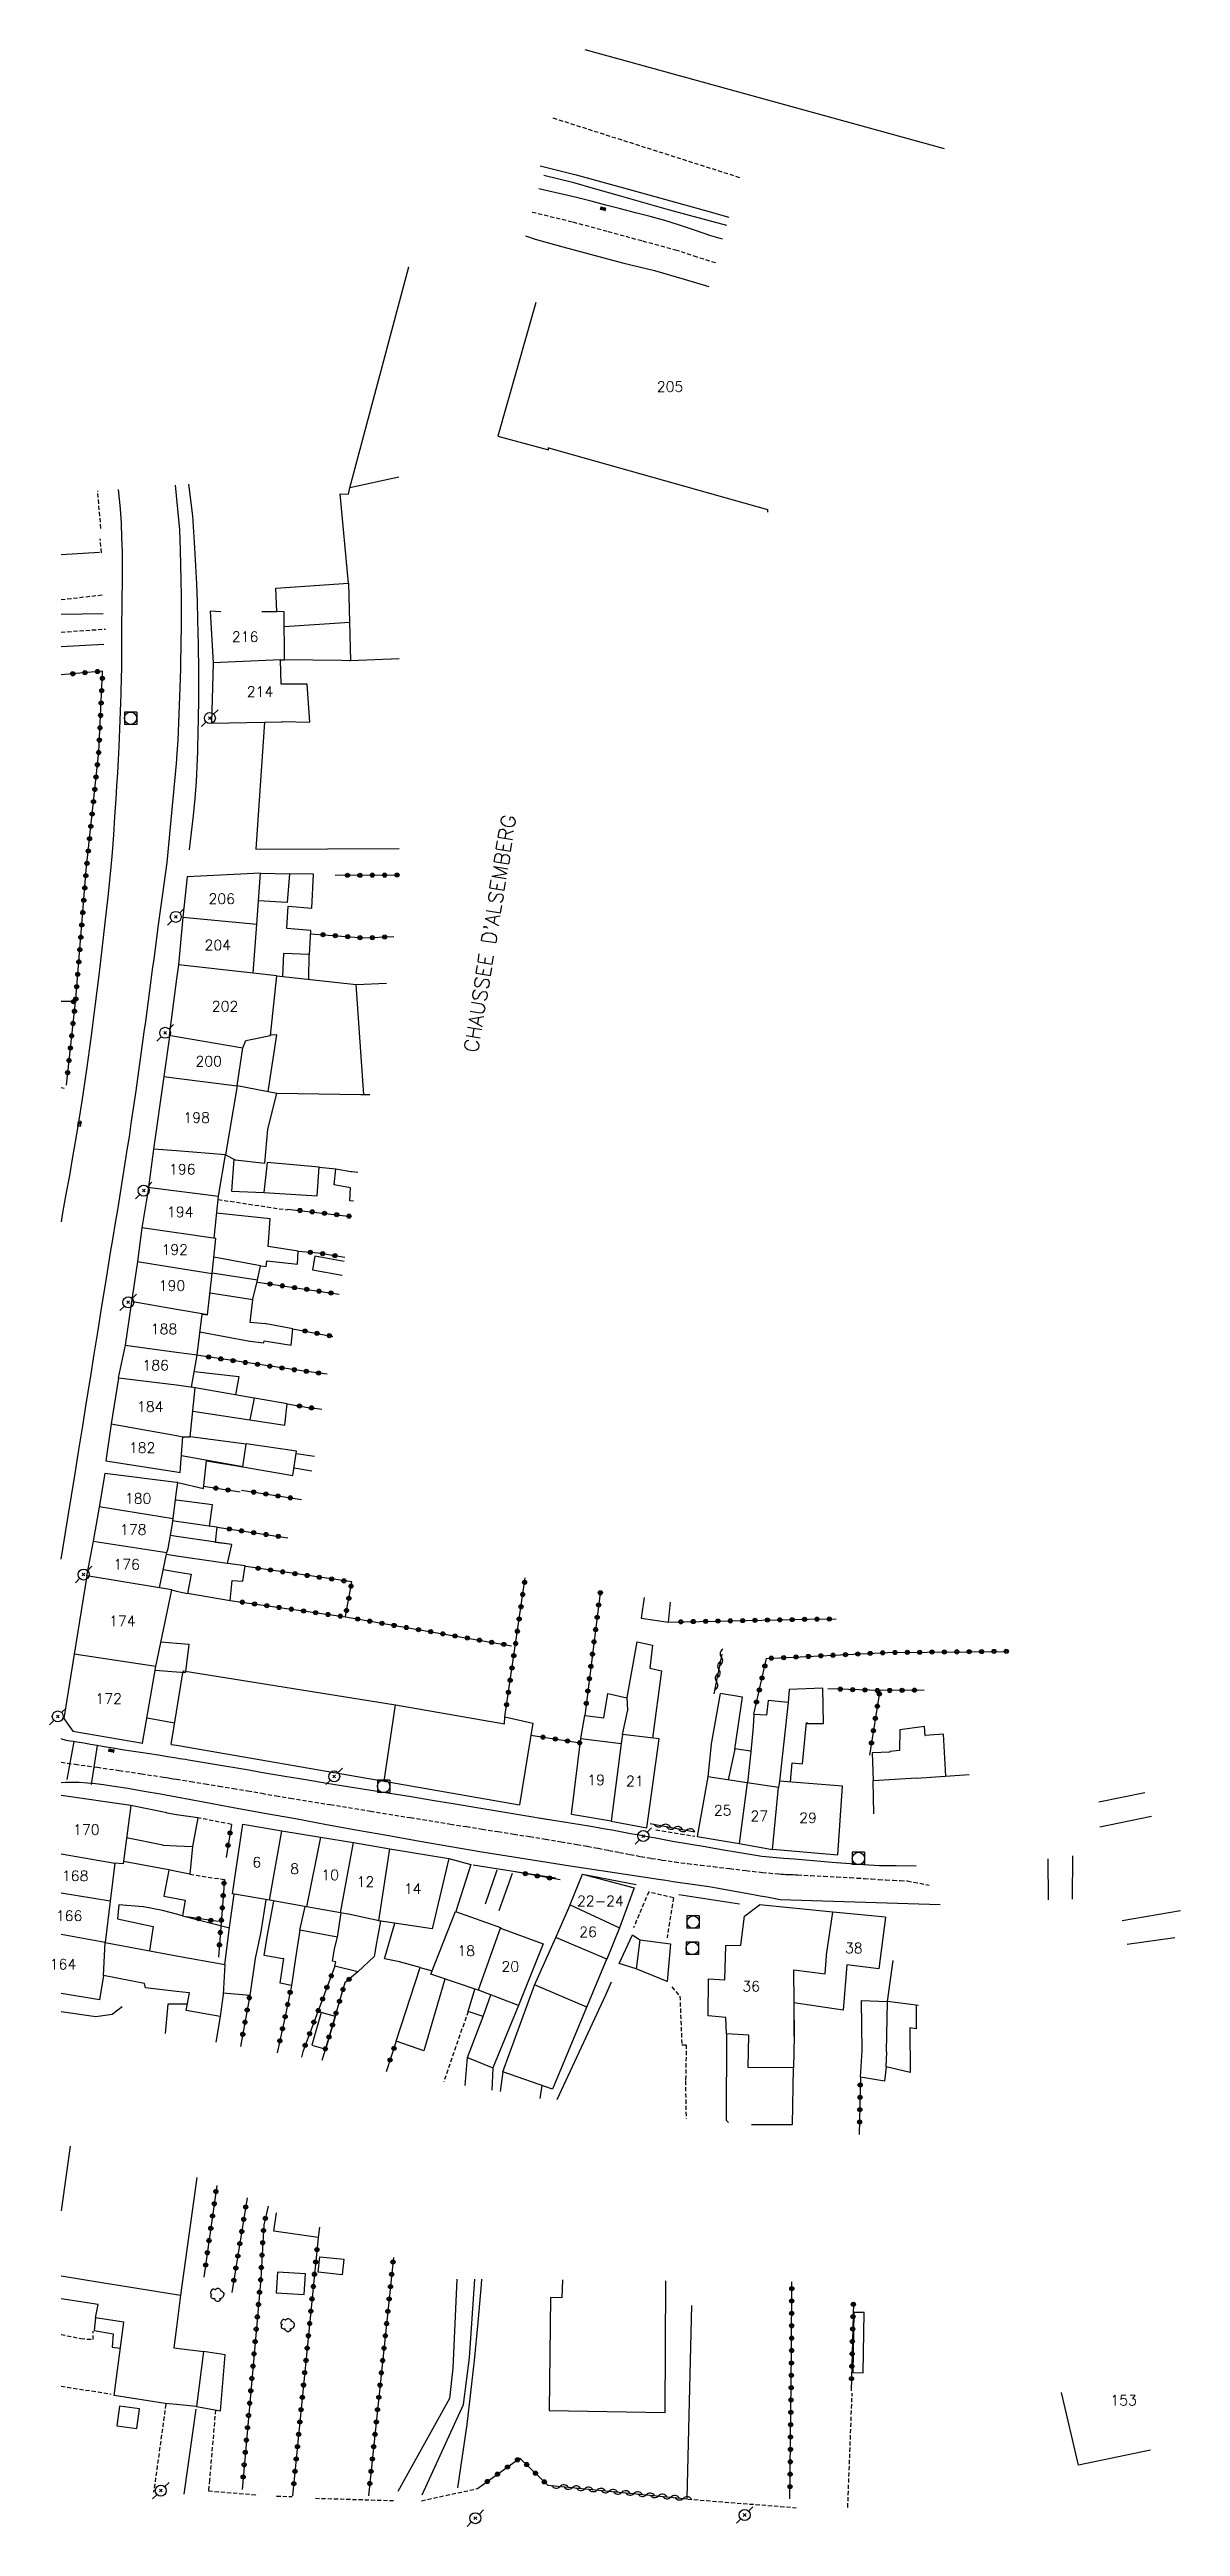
# Model space of a CAD drawing. Header units: millimetres. Extents: x 149999 to 151001, y 153000 to 154001.
# Drawn here: x 149998.6 to 150135.7, y 153177.2 to 153477.4 of the extents above; entities that cross this region are included whole.
import ezdxf
from ezdxf.enums import TextEntityAlignment as Align

# ---------------------------------------------------------------- set-up
doc = ezdxf.new("R2010")
doc.units = ezdxf.units.MM
doc.linetypes.add('DASHED', pattern=[0.75, 0.5, -0.25])
doc.layers.get('0').update_dxf_attribs({"linetype": 'CONTINUOUS'})
for name, color, linetype in [('W0001', 6, 'DASHED'), ('W0006', 2, 'CONTINUOUS'), ('W0008', 7, 'CONTINUOUS'), ('W0014', 7, 'CONTINUOUS'), ('W0017', 7, 'CONTINUOUS'), ('W0020', 2, 'CONTINUOUS'), ('W0101', 7, 'CONTINUOUS'), ('W0104', 1, 'CONTINUOUS'), ('W0112', 1, 'DASHED'), ('W0211', 2, 'CONTINUOUS'), ('W0300', 7, 'CONTINUOUS'), ('W0310', 3, 'CONTINUOUS'), ('W0323', 7, 'CONTINUOUS'), ('W0401', 7, 'CONTINUOUS'), ('W0420', 7, 'CONTINUOUS'), ('W0473', 7, 'CONTINUOUS'), ('W0989', 7, 'CONTINUOUS'), ('W0991', 7, 'CONTINUOUS'), ('W1102', 7, 'CONTINUOUS')]:
    doc.layers.add(name, color=color, linetype=linetype)
doc.styles.get("Standard").update_dxf_attribs({"font": 'romans.shx', "width": 0.85})

msp = doc.modelspace()

# ---------------------------------------------------------------- texts
at = {"layer": 'W0989'}
msp.add_text("CHAUSSEE D'ALSEMBERG", height=1.75, rotation=80.7921, dxfattribs=at).set_placement((150050.53, 153355.76))
at = {"layer": 'W0991'}
for s, p in [('205', (150073.84, 153436.56)), ('216', (150022.32, 153406.24)), ('214', (150024.12, 153399.6)), ('206', (150019.48, 153374.48)), ('204', (150019, 153368.86)), ('202', (150019.88, 153361.45)), ('200', (150017.9, 153354.79)), ('198', (150016.44, 153347.95)), ('196', (150014.7, 153341.69)), ('194', (150014.44, 153336.53)), ('192', (150013.78, 153331.95)), ('190', (150013.45, 153327.59)), ('188', (150012.48, 153322.34)), ('186', (150011.47, 153317.94)), ('184', (150010.81, 153312.92)), ('182', (150009.83, 153307.93)), ('180', (150009.34, 153301.79)), ('178', (150008.75, 153298.01)), ('176', (150007.95, 153293.79)), ('174', (150007.43, 153286.92)), ('172', (150005.77, 153277.53)), ('19', (150064.88, 153267.68)), ('21', (150069.57, 153267.53)), ('25', (150080.22, 153263.99)), ('170', (150003.06, 153261.65)), ('27', (150084.66, 153263.3)), ('29', (150090.57, 153263.08)), ('168', (150001.71, 153256.05)), ('6', (150023.72, 153257.69)), ('8', (150028.32, 153256.91)), ('10', (150032.63, 153256.16)), ('12', (150036.9, 153255.33)), ('14', (150042.63, 153254.48)), ('22-24', (150065.39, 153253)), ('166', (150000.97, 153251.21)), ('26', (150063.9, 153249.26)), ('18', (150049.12, 153246.96)), ('38', (150096.12, 153247.3)), ('164', (150000.23, 153245.34)), ('20', (150054.47, 153245.06)), ('36', (150083.68, 153242.67)), ('153', (150128.84, 153192.49))]:
    msp.add_text(s, height=1.25, dxfattribs=at).set_placement(p, align=Align.MIDDLE_CENTER)

# ---------------------------------------------------------------- blocks, each defined once
blk = doc.blocks.new('T473')
for p, q in [((-0.166667, 0.166667), (0.166667, -0.166667)), ((-0.166667, -0.166667), (0.166667, 0.166667)), ((0.500001, 0.500001), (1.000002, 1.000002)), ((-1.000002, -1.000002), (-0.500001, -0.500001))]:
    blk.add_line(p, q)
blk.add_ellipse((0, 0), major_axis=(0.471405, 0.471405), ratio=1, start_param=5.4977871438, end_param=11.780972451)
blk = doc.blocks.new('T401')
for p, q in [((-0.3, 0.3), (0, 0.3)), ((-0.3, -0.25), (-0.3, 0.3)), ((-0.3, 0.15), (0, 0.15)), ((-0.3, 0), (0, 0)), ((0, 0.3), (0, -0.25)), ((-0.3, -0.15), (0, -0.15)), ((-0.3, -0.25), (-0.3, -0.3)), ((-0.3, -0.3), (0, -0.3)), ((0, -0.3), (0, -0.25))]:
    blk.add_line(p, q)
blk = doc.blocks.new('T420')
for p, q in [((0.75, 0.75), (-0.75, 0.75)), ((-0.75, 0.75), (-0.75, -0.75)), ((0.75, 0.75), (0.75, -0.75)), ((0.75, -0.75), (-0.75, -0.75))]:
    blk.add_line(p, q)
blk.add_ellipse((0, 0), major_axis=(-0.53, 0.53), ratio=1, start_param=3.926991, end_param=10.210176)
blk = doc.blocks.new('T300')
for p, q in [((-0.8, 0.51), (-0.86, 0.34)), ((-0.86, 0.34), (-0.86, 0.17)), ((-0.86, 0.17), (-0.74, 0.06)), ((-0.69, 0.63), (-0.8, 0.51)), ((-0.8, -0.06), (-0.74, 0.06)), ((-0.74, 0.06), (-0.69, 0.11)), ((-0.57, 0.69), (-0.69, 0.63)), ((-0.46, 0.69), (-0.57, 0.69)), ((-0.29, 0.63), (-0.46, 0.69)), ((-0.29, 0.63), (-0.17, 0.74)), ((-0.23, 0.57), (-0.29, 0.63)), ((-0.17, 0.74), (-0.06, 0.8)), ((-0.06, 0.8), (0.06, 0.8)), ((0.06, 0.8), (0.23, 0.74)), ((0.23, 0.74), (0.34, 0.63)), ((0.34, 0.63), (0.4, 0.51)), ((0.46, 0.46), (0.34, 0.46)), ((0.4, 0.51), (0.4, 0.46)), ((0.57, 0.4), (0.46, 0.46)), ((0.57, 0.4), (0.69, 0.29)), ((0.69, 0.29), (0.74, 0.17)), ((0.74, 0.06), (0.69, -0.17)), ((0.74, 0.17), (0.74, 0.06)), ((-0.8, -0.17), (-0.8, -0.06)), ((-0.8, -0.23), (-0.8, -0.17)), ((-0.74, -0.34), (-0.8, -0.23)), ((-0.69, -0.4), (-0.74, -0.34)), ((-0.51, -0.46), (-0.69, -0.4)), ((-0.4, -0.46), (-0.51, -0.46)), ((-0.4, -0.46), (-0.34, -0.46)), ((-0.34, -0.46), (-0.34, -0.4)), ((-0.34, -0.51), (-0.34, -0.46)), ((-0.29, -0.63), (-0.34, -0.51)), ((-0.17, -0.74), (-0.29, -0.63)), ((-0.06, -0.8), (-0.17, -0.74)), ((0.06, -0.8), (-0.06, -0.8)), ((0.17, -0.74), (0.06, -0.8)), ((0.23, -0.69), (0.17, -0.74)), ((0.29, -0.46), (0.23, -0.46)), ((0.29, -0.63), (0.23, -0.69)), ((0.46, -0.4), (0.29, -0.46)), ((0.34, -0.51), (0.29, -0.63)), ((0.34, -0.51), (0.34, -0.46)), ((0.57, -0.34), (0.46, -0.4)), ((0.63, -0.29), (0.57, -0.34)), ((0.69, -0.17), (0.63, -0.29))]:
    blk.add_line(p, q)
blk = doc.blocks.new('t323o')
at = {"color": 0, "linetype": 'Continuous'}
for radius in [0.25, 0.15]:
    blk.add_circle((0, 0), radius, dxfattribs=at)
blk = doc.blocks.new('t310o')
at = {"color": 0, "linetype": 'Continuous'}
for centre, start, end in [((-0.5, 0.38), 216.8699, 323.1304), ((0.5, -0.37), 36.8699, 143.1303)]:
    blk.add_arc(centre, 0.625, start, end, dxfattribs=at)

# ---------------------------------------------------------------- linework, layer by layer
at = {"layer": 'W0001'}
for points in [[(150079.36, 153451.55), (150077.11, 153452.25), (150074.66, 153453.06), (150070.43, 153454.21), (150066.21, 153455.36), (150061.98, 153456.51), (150057.12, 153457.68)], [(150000, 153269.81), (150001.69, 153269.58), (150004.37, 153269.21), (150007.05, 153268.82), (150009.73, 153268.42), (150012.4, 153268.01), (150012.8, 153267.95), (150013.2, 153267.89), (150013.6, 153267.82), (150014, 153267.76)], [(150014, 153267.76), (150015.72, 153267.48), (150017.45, 153267.2), (150019.17, 153266.91), (150020.89, 153266.62), (150022.62, 153266.34), (150024.34, 153266.05), (150026.06, 153265.76), (150027.79, 153265.48), (150032.64, 153264.68), (150037.5, 153263.89), (150042.36, 153263.11), (150047.22, 153262.32), (150049.14, 153262.01), (150051.06, 153261.71), (150052.97, 153261.41), (150054.89, 153261.11), (150056.81, 153260.81), (150058.72, 153260.5), (150060.64, 153260.19), (150062.55, 153259.86), (150063.84, 153259.63), (150065.13, 153259.39), (150066.42, 153259.14), (150067.7, 153258.89), (150068.99, 153258.64), (150070.28, 153258.4), (150071.57, 153258.17), (150072.86, 153257.96), (150074.42, 153257.74), (150075.98, 153257.54), (150077.54, 153257.36), (150079.11, 153257.17), (150081.08, 153256.93), (150083.06, 153256.69), (150085.04, 153256.47), (150087.02, 153256.28), (150087.31, 153256.26), (150087.6, 153256.24), (150087.89, 153256.23), (150088.18, 153256.22), (150088.47, 153256.21), (150088.75, 153256.2), (150089.04, 153256.18), (150089.33, 153256.17), (150090.91, 153256.09), (150092.49, 153256), (150094.07, 153255.92), (150095.65, 153255.83), (150096.52, 153255.78), (150097.4, 153255.73), (150098.27, 153255.67), (150099.14, 153255.61), (150100.01, 153255.56), (150100.89, 153255.51), (150101.76, 153255.47), (150102.64, 153255.44), (150105.25, 153254.91)]]:
    msp.add_lwpolyline(points, dxfattribs=at)
at = {"layer": 'W0006'}
msp.add_lwpolyline([(150063.51, 153477.42), (150107.06, 153465.44)], dxfattribs=at)
at = {"layer": 'W0008'}
msp.add_lwpolyline([(150000, 153294.45), (150000.81, 153299.4), (150001.7, 153304.8), (150002.16, 153307.7), (150002.63, 153310.6), (150003.1, 153313.49), (150003.56, 153316.39), (150004.02, 153319.29), (150004.49, 153322.19), (150004.95, 153325.09), (150005.42, 153327.98), (150005.71, 153329.79), (150006.01, 153331.6), (150006.31, 153333.41), (150006.61, 153335.22), (150006.91, 153337.03), (150007.2, 153338.83), (150007.5, 153340.64), (150007.78, 153342.45), (150008.03, 153344.04), (150008.28, 153345.63), (150008.51, 153347.22), (150008.75, 153348.8), (150009.09, 153351.19), (150009.43, 153353.58), (150009.76, 153355.96), (150010.09, 153358.35), (150010.26, 153359.61), (150010.43, 153360.86), (150010.6, 153362.12), (150010.76, 153363.37), (150010.93, 153364.63), (150011.1, 153365.89), (150011.27, 153367.14), (150011.43, 153368.4), (150011.79, 153371.02), (150012.14, 153373.64), (150012.5, 153376.26), (150012.85, 153378.89)], dxfattribs=at)
at = {"layer": 'W0014'}
for points in [[(150080.19, 153454.42), (150078.8, 153454.85), (150076.8, 153455.54), (150074.99, 153456.11), (150073.21, 153456.69), (150071.42, 153457.17), (150069.64, 153457.64), (150067.85, 153458.1), (150066.06, 153458.56), (150064.27, 153459.02), (150062.48, 153459.49), (150057.91, 153460.53), (150057.91, 153460.53)], [(150058.53, 153462.2), (150062, 153461.33), (150064.82, 153460.53), (150067.65, 153459.72), (150070.48, 153458.92), (150073.31, 153458.12), (150076.15, 153457.34), (150080.68, 153456.14)], [(150056.33, 153454.83), (150056.33, 153454.83), (150057.48, 153454.45), (150060.82, 153453.52), (150064.17, 153452.6), (150068.06, 153451.58), (150071.97, 153450.65), (150075.54, 153449.59), (150078.54, 153448.68)], [(150006.93, 153424.08), (150007.18, 153421.74), (150007.27, 153420), (150007.34, 153418.26), (150007.39, 153416.52), (150007.41, 153415.49), (150007.41, 153414.45), (150007.4, 153413.42), (150007.39, 153412.38), (150007.38, 153411.35), (150007.36, 153410.31), (150007.35, 153409.28), (150007.34, 153408.24), (150007.33, 153407.39), (150007.33, 153406.54), (150007.33, 153405.69), (150007.33, 153404.84), (150007.33, 153403.99), (150007.32, 153403.14), (150007.31, 153402.29), (150007.3, 153401.44), (150007.25, 153399.31), (150007.17, 153397.18), (150007.09, 153395.05), (150006.99, 153392.92), (150006.91, 153391.34), (150006.83, 153389.76), (150006.73, 153388.18), (150006.64, 153386.6), (150006.49, 153384.42), (150006.34, 153382.24), (150006.18, 153380.07), (150005.99, 153377.89), (150005.67, 153374.72), (150005.32, 153371.56), (150004.95, 153368.39), (150004.56, 153365.23), (150004.09, 153361.41), (150003.6, 153357.59), (150003.08, 153353.77), (150002.52, 153349.96), (150002.17, 153347.7), (150001.79, 153345.45), (150001.4, 153343.19), (150001, 153340.94), (150000.59, 153338.69), (150000.19, 153336.43), (150000, 153335.34)], [(150014, 153390.87), (150014.01, 153391.05), (150014.03, 153391.23), (150014.04, 153391.41), (150014.05, 153391.58), (150014.18, 153393.7), (150014.28, 153395.81), (150014.35, 153397.93), (150014.42, 153400.05), (150014.46, 153401.22), (150014.5, 153402.39), (150014.53, 153403.56), (150014.56, 153404.73), (150014.58, 153405.9), (150014.6, 153407.07), (150014.61, 153408.24), (150014.61, 153409.41), (150014.6, 153411.24), (150014.57, 153413.08), (150014.52, 153414.91), (150014.46, 153416.75), (150014.38, 153419.19), (150013.86, 153424.63), (150013.86, 153424.63)], [(150015.57, 153380.43), (150015.83, 153382.5), (150016.05, 153384.56), (150016.24, 153386.64), (150016.4, 153388.71), (150016.45, 153389.61), (150016.5, 153390.51), (150016.54, 153391.42), (150016.57, 153392.32), (150016.6, 153393.22), (150016.62, 153394.12), (150016.64, 153395.02), (150016.66, 153395.92), (150016.69, 153399.02), (150016.69, 153402.12), (150016.66, 153405.21), (150016.6, 153408.31), (150016.53, 153410.49), (150016.45, 153412.67), (150016.35, 153414.85), (150016.23, 153417.02), (150015.98, 153420.88), (150015.5, 153424.75)], [(150012.85, 153378.86), (150014, 153390.87)], [(150014, 153270.31), (150012.9, 153270.48), (150011.81, 153270.66), (150010.71, 153270.83), (150009.61, 153271), (150008.51, 153271.17), (150007.41, 153271.34), (150006.32, 153271.51), (150005.22, 153271.69), (150004.39, 153271.83), (150003.57, 153271.97), (150002.75, 153272.11), (150001.92, 153272.26), (150001.5, 153272.32), (150001.07, 153272.38), (150000.65, 153272.45), (150000.23, 153272.57), (150000, 153272.66)], [(150000, 153267.35), (150000.55, 153267.39), (150001.1, 153267.41), (150001.65, 153267.42), (150002.2, 153267.4), (150003.19, 153267.34), (150004.18, 153267.23), (150005.16, 153267.1), (150006.14, 153266.96), (150008.11, 153266.66), (150010.08, 153266.33), (150012.04, 153265.98), (150014, 153265.62)], [(150059.11, 153262.85), (150056.22, 153263.33), (150053.32, 153263.82), (150050.42, 153264.3), (150047.53, 153264.78), (150044.98, 153265.2), (150042.43, 153265.61), (150039.87, 153266.02), (150037.32, 153266.43), (150034.77, 153266.84), (150032.22, 153267.26), (150029.67, 153267.67), (150027.12, 153268.09), (150025.66, 153268.34), (150024.2, 153268.59), (150022.75, 153268.84), (150021.29, 153269.09), (150019.83, 153269.34), (150018.37, 153269.59), (150016.91, 153269.83), (150015.45, 153270.08), (150015.09, 153270.14), (150014.73, 153270.19), (150014.36, 153270.25), (150014, 153270.31)], [(150014, 153265.62), (150015.73, 153265.29), (150017.46, 153264.97), (150019.18, 153264.65), (150020.92, 153264.33), (150024.68, 153263.66), (150028.44, 153262.98), (150032.2, 153262.29), (150035.97, 153261.6), (150039.73, 153260.92), (150043.5, 153260.25), (150047.26, 153259.6), (150051.03, 153258.96), (150056.38, 153258.09), (150061.73, 153257.26), (150067.09, 153256.45), (150072.44, 153255.64), (150073.32, 153255.51), (150074.2, 153255.38), (150075.08, 153255.26), (150075.95, 153255.13), (150076.83, 153255), (150077.71, 153254.87), (150078.59, 153254.74), (150079.46, 153254.6), (150080.59, 153254.41), (150081.71, 153254.21), (150082.83, 153254), (150083.95, 153253.79), (150084.76, 153253.64), (150085.57, 153253.49), (150086.38, 153253.33), (150087.19, 153253.17)], [(150103.7, 153257.23), (150101.27, 153257.27), (150099.24, 153257.28), (150097.3, 153257.38), (150095.67, 153257.51), (150094, 153257.62), (150093.03, 153257.72), (150092.12, 153257.79), (150091.2, 153257.87), (150090.28, 153257.94), (150088.95, 153258.05), (150087.63, 153258.15), (150086.3, 153258.26), (150084.97, 153258.41), (150084.24, 153258.51), (150083.52, 153258.63), (150082.79, 153258.76), (150082.06, 153258.89), (150080.08, 153259.22), (150078.1, 153259.55), (150076.12, 153259.89), (150074.14, 153260.23), (150073.12, 153260.41), (150072.1, 153260.6), (150071.09, 153260.78), (150070.08, 153260.97), (150069.06, 153261.16), (150068.05, 153261.35), (150067.03, 153261.53), (150066.02, 153261.71), (150064, 153262.05), (150061.99, 153262.39), (150059.97, 153262.72), (150057.95, 153263.04)], [(150059.94, 153255.78), (150049.96, 153257.36)], [(150082.27, 153252.61), (150074.89, 153253.74)], [(150087.19, 153253.17), (150106.59, 153252.58)]]:
    msp.add_lwpolyline(points, dxfattribs=at)
at = {"layer": 'W0017'}
for points in [[(150000, 153416.21), (150004.64, 153416.51)], [(150000, 153408.96), (150005.12, 153409.04)], [(150005.17, 153405.3), (150000, 153405.03)], [(150051.46, 153252.67), (150052.89, 153256.77)], [(150054.71, 153256.35), (150053.09, 153251.8)], [(150060.17, 153228.92), (150066.06, 153241.64), (150066.73, 153243.21)], [(150000, 153239.59), (150004.21, 153239.01), (150006.2, 153239.27), (150007.41, 153240.2)], [(150047.99, 153207.18), (150047.5, 153196.37), (150047.09, 153192.7), (150040.83, 153181.44)], [(150043.8, 153181), (150048.79, 153191.98), (150049.53, 153197.61), (150050.15, 153207.16)], [(150016.33, 153191.39), (150014.9, 153181.12)]]:
    msp.add_lwpolyline(points, dxfattribs=at)
at = {"layer": 'W0020'}
for points in [[(150001.56, 153272.32), (150000.7, 153267.72)], [(150003.69, 153267.13), (150004.42, 153271.83)], [(150131.39, 153266.12), (150125.84, 153264.96)], [(150132.23, 153263.24), (150125.97, 153261.94)], [(150122.62, 153258.47), (150122.61, 153253.24)], [(150119.63, 153258.11), (150119.67, 153253.13)], [(150135.73, 153251.79), (150128.66, 153250.59)], [(150135.04, 153248.52), (150129.26, 153247.74)]]:
    msp.add_lwpolyline(points, dxfattribs=at)
at = {"layer": 'W0101'}
for points in [[(150035.03, 153424.29), (150042.16, 153451.06), (150042.16, 153451.06)], [(150057.55, 153446.76), (150052.95, 153430.56), (150059.11, 153428.89), (150059.12, 153429.17), (150059.12, 153429.14), (150085.65, 153421.67), (150085.65, 153421.36)], [(150026.14, 153409.32), (150026.04, 153412.14), (150034.85, 153412.73), (150033.85, 153423.56), (150034.83, 153423.53), (150035.03, 153424.29)], [(150019.35, 153409.27), (150018.09, 153409.33), (150018.43, 153403.09)], [(150026.6, 153403.44), (150027.07, 153403.43), (150027.05, 153409.26), (150026.14, 153409.32)], [(150018.25, 153395.77), (150026.81, 153395.93), (150026.82, 153395.96), (150030.16, 153395.9), (150029.84, 153400.51), (150026.69, 153400.48), (150026.69, 153400.51), (150026.6, 153403.44)], [(150018.43, 153403.09), (150018.43, 153403.07), (150018.25, 153395.77)], [(150015.29, 153377.13), (150014.78, 153372.27), (150014.78, 153372.24)], [(150023.73, 153371.42), (150024.17, 153377.57), (150015.29, 153377.13)], [(150014.78, 153372.24), (150014.23, 153366.49)], [(150023.29, 153365.47), (150023.73, 153371.39), (150023.73, 153371.42)], [(150014.23, 153366.49), (150014, 153364.79)], [(150014, 153364.79), (150013.09, 153357.94)], [(150025.38, 153357.95), (150025.38, 153357.92), (150026.16, 153365.15), (150023.29, 153365.47)], [(150013.09, 153357.94), (150013.14, 153357.77), (150012.46, 153352.92)], [(150022.05, 153356.41), (150022.39, 153357.32), (150025.38, 153357.92)], [(150021.34, 153351.79), (150022.05, 153356.41)], [(150012.46, 153352.92), (150011.22, 153344.12)], [(150021.34, 153351.79), (150019.95, 153343.45)], [(150011.22, 153344.12), (150010.61, 153339.54), (150010.61, 153339.46)], [(150019.07, 153338.43), (150019.95, 153343.45)], [(150010.61, 153339.46), (150009.81, 153334.61)], [(150018.55, 153333.35), (150019.07, 153338.43)], [(150009.81, 153334.61), (150009.26, 153330.5)], [(150009.26, 153330.5), (150008.53, 153325.63)], [(150018.31, 153329.04), (150018.78, 153333.32), (150018.55, 153333.35)], [(150017.1, 153324.14), (150017.77, 153324.04), (150018.31, 153329.04)], [(150008.53, 153325.63), (150007.75, 153320.38)], [(150016.51, 153319.17), (150016.51, 153319.2), (150017.1, 153324.14)], [(150007.75, 153320.38), (150006.94, 153316.42)], [(150015.82, 153315.27), (150016.51, 153319.17)], [(150006.94, 153316.42), (150006.96, 153316.39), (150006.07, 153310.84)], [(150014.78, 153309.28), (150015.64, 153309.28), (150016.27, 153315.22), (150015.82, 153315.27)], [(150006.07, 153310.84), (150005.44, 153306.35)], [(150014, 153305.01), (150014.42, 153304.94), (150014.78, 153309.28)], [(150005.29, 153304.82), (150004.61, 153300.72)], [(150014, 153303.74), (150005.29, 153304.82)], [(150005.44, 153306.35), (150014, 153305.01)], [(150004.61, 153300.72), (150003.87, 153296.63)], [(150013.5, 153298.76), (150014, 153302.59)], [(150012.84, 153295.24), (150012.97, 153295.74), (150013.49, 153298.7), (150013.5, 153298.76)], [(150003.87, 153296.63), (150003.1, 153292.41), (150003.11, 153292.43)], [(150011.94, 153290.95), (150012.84, 153295.24)], [(150003.11, 153292.43), (150001.57, 153282.92)], [(150011.5, 153281.41), (150013.43, 153290.7), (150011.94, 153290.95)], [(150001.57, 153282.92), (150000.32, 153275.11), (150001.44, 153273.59), (150009.9, 153272.13)], [(150009.89, 153272.13), (150011.5, 153281.41)], [(150061.9, 153263.52), (150063.03, 153272.68), (150067.93, 153272.07)], [(150071.04, 153261.86), (150072.52, 153272.65), (150068.07, 153273.2), (150067.93, 153272.07)], [(150083.18, 153267.33), (150078.42, 153268.04), (150077.13, 153260.81)], [(150094.2, 153258.61), (150094.75, 153266.93), (150087.11, 153267.54), (150087, 153266.77)], [(150098.55, 153263.57), (150098.46, 153267.6), (150103.72, 153267.92)], [(150103.72, 153267.92), (150103.72, 153267.89), (150110.09, 153268.32)], [(150008.45, 153264.57), (150000, 153265.79)], [(150008.45, 153264.57), (150007.51, 153257.49), (150006.51, 153257.58)], [(150087, 153266.77), (150083.18, 153267.33)], [(150025.29, 153253.08), (150020.8, 153253.86), (150022.03, 153262.31)], [(150022.03, 153262.31), (150026.75, 153261.52)], [(150026.75, 153261.52), (150031.46, 153260.73)], [(150061.9, 153263.52), (150066.69, 153262.71), (150066.69, 153262.68)], [(150066.69, 153262.68), (150071.04, 153261.86)], [(150031.46, 153260.73), (150035.44, 153260.07)], [(150035.44, 153260.07), (150039.85, 153259.33)], [(150039.85, 153259.33), (150047, 153258.14)], [(150077.13, 153260.81), (150082.22, 153259.95)], [(150082.22, 153259.95), (150086.28, 153259.26)], [(150086.28, 153259.26), (150086.28, 153259.29), (150094.2, 153258.61)], [(150006.51, 153257.58), (150005.95, 153252.96)], [(150047, 153258.14), (150044.99, 153249.62), (150038.53, 153250.59), (150038.56, 153250.61)], [(150061.71, 153252.57), (150063.22, 153256.25), (150069.47, 153254.59)], [(150005.95, 153252.96), (150005.35, 153247.95)], [(150029.76, 153252.3), (150025.29, 153253.08)], [(150059.98, 153248.57), (150059.98, 153248.59), (150061.71, 153252.55), (150061.71, 153252.57)], [(150069.47, 153254.59), (150067.72, 153249.74)], [(150088.85, 153240.65), (150088.89, 153236.61), (150088.82, 153232.79), (150083.33, 153232.83), (150083.38, 153236.73), (150080.68, 153236.88), (150080.59, 153238.86), (150078.45, 153239.08), (150078.5, 153243.57), (150080.5, 153243.43), (150080.59, 153247.61), (150082.41, 153247.66), (150082.86, 153251.16), (150084.67, 153252.55)], [(150093.56, 153251.65), (150093.17, 153251.69), (150084.67, 153252.55)], [(150033.88, 153251.58), (150029.76, 153252.3)], [(150038.56, 153250.61), (150034.85, 153251.39), (150034.82, 153251.42), (150033.88, 153251.58)], [(150050.6, 153242.2), (150050.57, 153242.2), (150044.84, 153244.11), (150047.82, 153251.72)], [(150047.82, 153251.72), (150053.3, 153249.79)], [(150053.3, 153249.79), (150053.3, 153249.7), (150058.44, 153247.81), (150055.47, 153240.33), (150050.6, 153242.2)], [(150067.72, 153249.74), (150066.18, 153245.95), (150066.18, 153246.01)], [(150099.98, 153251.02), (150099.17, 153244.77), (150095.28, 153245.27), (150094.82, 153239.77), (150088.85, 153240.65)], [(150099.98, 153251.02), (150093.56, 153251.65)], [(150005.15, 153243.97), (150005.35, 153247.95)], [(150066.18, 153245.95), (150059.98, 153248.59)], [(150005.15, 153243.97), (150004.65, 153241), (150000, 153241.8)], [(150103.96, 153240.34), (150100.2, 153240.82), (150100.88, 153245.78)], [(150001.09, 153223.29), (150000, 153215.44)], [(150060.78, 153207.07), (150060.7, 153204.88), (150059.34, 153204.93), (150059.18, 153191.24)], [(150059.18, 153191.24), (150073.23, 153191), (150073.32, 153206.96)], [(150132.08, 153186.45), (150123.36, 153184.61), (150121.3, 153193.41)]]:
    msp.add_lwpolyline(points, dxfattribs=at)
at = {"layer": 'W0104'}
for points in [[(150040.97, 153425.57), (150035.03, 153424.29)], [(150034.85, 153412.73), (150035.08, 153403.34)], [(150027.06, 153407.47), (150034.96, 153408.02)], [(150040.98, 153403.56), (150035.08, 153403.34), (150034.99, 153403.32), (150033.99, 153403.38), (150027.07, 153403.43)], [(150024.65, 153395.89), (150023.62, 153380.48), (150040.99, 153380.58)], [(150030.02, 153364.73), (150030.09, 153367.71), (150030.12, 153367.68), (150030.28, 153370.63), (150027.39, 153370.87), (150027.39, 153370.9), (150027.52, 153373.57), (150027.54, 153373.57), (150030.41, 153373.33), (150030.61, 153377.45), (150027.71, 153377.5), (150027.42, 153374.02), (150027.39, 153374.02), (150023.93, 153374.24)], [(150024.17, 153377.57), (150027.71, 153377.5)], [(150030.09, 153367.71), (150026.98, 153367.85), (150026.84, 153365.07)], [(150026.16, 153365.15), (150035.76, 153364.1), (150039.47, 153364.23)], [(150036.71, 153350.73), (150035.76, 153364.1)], [(150025.12, 153351.1), (150026.16, 153357.98), (150025.38, 153357.95)], [(150024.71, 153342.44), (150025.05, 153346.55), (150026.16, 153350.86), (150021.34, 153351.79)], [(150037.42, 153350.72), (150036.35, 153350.73), (150026.16, 153350.86)], [(150019.95, 153343.45), (150021.1, 153342.82), (150024.71, 153342.44)], [(150020.96, 153342.9), (150020.68, 153339.04), (150024.6, 153338.87), (150031.06, 153338.46), (150031.3, 153341.96), (150033.33, 153341.73)], [(150031.3, 153341.96), (150024.99, 153342.51), (150024.6, 153338.87)], [(150035.45, 153337.83), (150035.01, 153337.88), (150035.09, 153339.44), (150033.12, 153339.79), (150033.33, 153341.73)], [(150033.33, 153341.73), (150035.13, 153341.41), (150035.25, 153341.44), (150035.99, 153341.36)], [(150016.84, 153321.98), (150022.88, 153320.87), (150022.91, 153320.84), (150024.6, 153320.67), (150024.61, 153320.89), (150027.91, 153320.38), (150028.09, 153322.35), (150024.85, 153322.97), (150024.8, 153322.95), (150022.93, 153323.12), (150023.26, 153325.85), (150023.26, 153325.93), (150023.82, 153328.25), (150024.18, 153330), (150024.85, 153329.89), (150024.96, 153330.61), (150028.68, 153330.17), (150028.74, 153331.75), (150025.11, 153332.33), (150025.34, 153335.67), (150018.86, 153336.38)], [(150024.18, 153330), (150018.53, 153331.02)], [(150034.34, 153330.52), (150030.77, 153331.14), (150030.48, 153329.49)], [(150023.82, 153328.25), (150018.32, 153329.08)], [(150030.48, 153329.49), (150034.09, 153328.86)], [(150023.26, 153325.85), (150018.06, 153326.68)], [(150016.16, 153317.2), (150021.55, 153316.56), (150021.14, 153314.35)], [(150015.97, 153312.36), (150027.15, 153310.68), (150027.43, 153313.26), (150023.44, 153313.94), (150023.42, 153313.94), (150016.27, 153315.22)], [(150023.42, 153313.94), (150022.9, 153311.32)], [(150014.15, 153303.73), (150017.25, 153303), (150017.65, 153306.36), (150022.03, 153305.64), (150022.03, 153305.61), (150028.12, 153304.58), (150028.54, 153307.52), (150022.43, 153308.41), (150022.43, 153308.38), (150015.64, 153309.28)], [(150022.03, 153305.64), (150014.59, 153306.97)], [(150022.03, 153305.64), (150022.43, 153308.38)], [(150028.5, 153307.25), (150030.74, 153306.91)], [(150014, 153302.59), (150014.15, 153303.73), (150014, 153303.74)], [(150030.39, 153305.09), (150028.25, 153305.45)], [(150014, 153301.6), (150013.87, 153301.62)], [(150020.18, 153293.91), (150020.71, 153296.2), (150018.74, 153296.47), (150018.91, 153298.3), (150017.97, 153298.42), (150018, 153298.45), (150018.37, 153301.03), (150014, 153301.6)], [(150014, 153299.01), (150013.54, 153299.08)], [(150017.97, 153298.42), (150014, 153299.01)], [(150014, 153294.81), (150012.79, 153294.99)], [(150014, 153297.19), (150013.25, 153297.3)], [(150020.71, 153296.2), (150014, 153297.19)], [(150014, 153290.57), (150015.31, 153290.27), (150015.33, 153290.3), (150020.49, 153289.44), (150020.74, 153291.83), (150022.02, 153291.75), (150022.34, 153293.61), (150020.18, 153293.91), (150020.15, 153293.91), (150014, 153294.81)], [(150012.41, 153293.19), (150014, 153292.91)], [(150014, 153292.91), (150015.76, 153292.6), (150015.31, 153290.27)], [(150013.43, 153290.7), (150014, 153290.57)], [(150070.71, 153289.77), (150070.34, 153287.27), (150073.65, 153286.81)], [(150073.65, 153286.81), (150073.91, 153289.23)], [(150014, 153284.22), (150012.12, 153284.39)], [(150015.12, 153280.83), (150015.55, 153284.08), (150014, 153284.22)], [(150063.03, 153272.68), (150063.49, 153275.48), (150065.82, 153275.2), (150066.29, 153278.17), (150068.61, 153277.61), (150068.62, 153277.67), (150069.87, 153284.4), (150071.73, 153284.01), (150071.4, 153281.24), (150072.81, 153280.88), (150071.73, 153272.75)], [(150014, 153280.74), (150011.42, 153280.94)], [(150014, 153275.93), (150014.82, 153280.88), (150040.55, 153276.76), (150040.55, 153276.79), (150053.77, 153274.47), (150053.8, 153275.31), (150057.2, 153274.57), (150055.58, 153264.66)], [(150015.12, 153280.83), (150015.06, 153280.66), (150014, 153280.74)], [(150039.18, 153267.54), (150040.55, 153276.76)], [(150068.07, 153273.2), (150068.71, 153276.16), (150068.71, 153276.13), (150068.62, 153277.67)], [(150088.43, 153267.44), (150088.66, 153269.74), (150089.88, 153269.62), (150090.4, 153274.62), (150090.45, 153274.53), (150092.43, 153274.52), (150092.38, 153278.81), (150088.28, 153278.62), (150088.17, 153277.06), (150085.72, 153277.32), (150085.52, 153275.54), (150083.98, 153275.62), (150083.93, 153274.12), (150083.63, 153271.06), (150083.6, 153271.15), (150081.69, 153271.44), (150081.69, 153271.41), (150082.62, 153277.71), (150079.93, 153278.17), (150078.82, 153272.04), (150078.82, 153272.02), (150078.42, 153268.04)], [(150088.17, 153277.06), (150087.11, 153267.54)], [(150013.77, 153274.54), (150010.42, 153275.14)], [(150013.35, 153271.98), (150014, 153275.93)], [(150107.27, 153268.13), (150107.01, 153273.21), (150104.74, 153273.07), (150104.77, 153273.07), (150104.7, 153274.14), (150101.7, 153273.76), (150101.66, 153271.23), (150100.49, 153271.1), (150100.48, 153271.02), (150098.36, 153270.95), (150098.46, 153267.6)], [(150013.35, 153271.98), (150014, 153271.87)], [(150014, 153271.87), (150039.18, 153267.54), (150055.58, 153264.66)], [(150081.69, 153271.41), (150080.88, 153267.67)], [(150083.63, 153271.06), (150083.25, 153267.32)], [(150014, 153263.46), (150012.82, 153263.63), (150012.82, 153263.69), (150008.45, 153264.57)], [(150016.59, 153263.08), (150014, 153263.46)], [(150016.59, 153263.08), (150015.93, 153259.62), (150015.62, 153256.26), (150014, 153256.58)], [(150007.93, 153260.69), (150012.34, 153259.8), (150012.33, 153259.75), (150014, 153259.69)], [(150014, 153259.69), (150015.93, 153259.62)], [(150013.07, 153256.77), (150007.55, 153257.8)], [(150014, 153256.58), (150013.07, 153256.77), (150013.07, 153256.74), (150012.45, 153253.58), (150014, 153253.3)], [(150047, 153258.14), (150049.68, 153257.44)], [(150049.68, 153257.44), (150047.87, 153251.71)], [(150063.22, 153256.25), (150069.73, 153254.98)], [(150014, 153251.4), (150012.31, 153251.83), (150012.28, 153251.86), (150009.98, 153252.28), (150009.96, 153252.28), (150007.01, 153252.55), (150006.86, 153250.83), (150011.15, 153249.89), (150010.71, 153246.96)], [(150014, 153253.3), (150015.06, 153253.1), (150014.74, 153251.22), (150020.43, 153249.75), (150020.43, 153249.78), (150020.97, 153253.83)], [(150024.83, 153253.16), (150024.21, 153249.28), (150023.54, 153246.01), (150022.87, 153241.55), (150019.66, 153241.83)], [(150033.52, 153248.62), (150028.93, 153249.47), (150028.44, 153246.08), (150027.93, 153242.76), (150026.58, 153243.03), (150027.02, 153246.02), (150026.9, 153245.97), (150024.63, 153246.39), (150025.03, 153248.91), (150025.79, 153252.99)], [(150014.74, 153251.22), (150014, 153251.4)], [(150019.86, 153245.29), (150020.43, 153249.78)], [(150028.93, 153249.47), (150029.61, 153252.33)], [(150038.75, 153250.56), (150038.17, 153247.48), (150038.17, 153247.45), (150037.98, 153246.26), (150035.99, 153244.43), (150033.2, 153245.12), (150033.3, 153245.64), (150033.3, 153245.62), (150032.89, 153245.69), (150033.17, 153247.21), (150033.52, 153248.62), (150033.97, 153251.57)], [(150043.53, 153244.92), (150041.02, 153245.63), (150039.21, 153245.97), (150040.46, 153250.3)], [(150005.35, 153247.95), (150014, 153246.36)], [(150066.18, 153246.01), (150059.6, 153230.18), (150053.57, 153232.29), (150057.4, 153242.8), (150059.98, 153248.57)], [(150070.16, 153248.3), (150069.73, 153244.78)], [(150014, 153242.03), (150010.25, 153242.47), (150010.1, 153242.98), (150005.15, 153243.97)], [(150014, 153246.36), (150019.86, 153245.29), (150019.65, 153241.65), (150019.27, 153238.98), (150015.17, 153239.72), (150015.56, 153241.85), (150015.53, 153241.85), (150014, 153242.03)], [(150046.54, 153243.54), (150044, 153234.82), (150040.64, 153236.02), (150043.53, 153244.92), (150045, 153244.54)], [(150014, 153240.5), (150012.94, 153240.51), (150012.6, 153236.94)], [(150015.31, 153240.48), (150014, 153240.5)], [(150048.98, 153230.64), (150049.29, 153234.01), (150051.19, 153238.99), (150049.35, 153239.61), (150050.18, 153242.33)], [(150051.19, 153238.99), (150052.09, 153241.62)], [(150063.75, 153240.15), (150057.42, 153242.85)], [(150088.89, 153236.61), (150088.87, 153240.65)], [(150103.7, 153240.37), (150103.68, 153237.52), (150102.9, 153237.61), (150102.94, 153232.2), (150100.03, 153232.89), (150099.83, 153231.17), (150096.92, 153231.64), (150097.12, 153234.86), (150097.07, 153240.95), (150100.2, 153240.82)], [(150100.03, 153232.89), (150100.12, 153234.7), (150100.1, 153234.73), (150100.2, 153240.82)], [(150019.27, 153238.98), (150018.76, 153235.87)], [(150055.47, 153240.33), (150052.37, 153232.78), (150052.37, 153232.73), (150052.21, 153230.08)], [(150080.68, 153236.88), (150080.66, 153226.45), (150080.92, 153226.15)], [(150049.29, 153234.01), (150052.37, 153232.78)], [(150053.57, 153232.29), (150053.25, 153229.9)], [(150083.7, 153225.89), (150088.67, 153225.89), (150088.82, 153232.79)], [(150058.1, 153229.06), (150058.35, 153230.62)], [(150016.44, 153219.5), (150014.48, 153205.24)], [(150031.34, 153213.45), (150031.17, 153212.23), (150025.81, 153212.99), (150026.12, 153215.2)], [(150000, 153207.56), (150004.95, 153206.74), (150014, 153205.32)], [(150014, 153191.96), (150012.63, 153192.1), (150012.6, 153192.11), (150006.44, 153193.05), (150007.6, 153201.96), (150004.19, 153202.47), (150004.49, 153204.08), (150000, 153204.76)], [(150014, 153205.32), (150014.48, 153205.24), (150014, 153201.35)], [(150004.19, 153202.47), (150004.02, 153200.94), (150006.32, 153200.55), (150006.2, 153198.91), (150007.19, 153198.8)], [(150014, 153201.35), (150013.69, 153198.83), (150014, 153198.79)], [(150014, 153198.79), (150017.27, 153198.38), (150016.43, 153191.72), (150014, 153191.96)], [(150016.43, 153191.72), (150019.34, 153191.19), (150019.9, 153198), (150017.27, 153198.38)]]:
    msp.add_lwpolyline(points, dxfattribs=at)
for points in [[(150069.27, 153248.89), (150070.16, 153248.3), (150073.91, 153247.81), (150073.5, 153243.25), (150069.73, 153244.78), (150067.69, 153245.44)], [(150032.11, 153235.04), (150033.26, 153238.98), (150031.55, 153239.48), (150030.39, 153235.54)], [(150026.08, 153205.52), (150029.48, 153205.31), (150029.63, 153207.82), (150026.23, 153208.02)], [(150031.37, 153209.88), (150034.29, 153209.58), (150034.09, 153207.7), (150031.17, 153208)], [(150096.14, 153203.14), (150096.01, 153195.84), (150097.24, 153195.82), (150097.36, 153203.12)], [(150006.76, 153189.4), (150009.17, 153189.07), (150009.5, 153191.43), (150007.09, 153191.77)]]:
    msp.add_lwpolyline(points, close=True, dxfattribs=at)
at = {"layer": 'W0112'}
for points in [[(150059.64, 153469.13), (150082.32, 153461.9)], [(150004.82, 153419.38), (150004.45, 153423.91)], [(150004.88, 153416.42), (150004.75, 153418.1)], [(150000, 153410.75), (150005.11, 153411.33)], [(150000, 153406.8), (150005.37, 153407.17)], [(150000, 153351.6), (150000.39, 153351.54)], [(150019.03, 153338.03), (150027.46, 153336.76)], [(150020.65, 153262.28), (150016.59, 153263.08)], [(150072.12, 153261.61), (150076.86, 153260.86)], [(150015.62, 153256.26), (150019.8, 153255.59)], [(150071.25, 153254.11), (150069.4, 153249.74)], [(150074.27, 153253.38), (150071.25, 153254.08)], [(150074.27, 153253.38), (150073.48, 153248.53)], [(150074.04, 153242.58), (150075.03, 153241.46), (150075.27, 153235.57), (150075.8, 153235.58), (150075.73, 153231.23), (150075.7, 153231.18), (150075.78, 153226.62)], [(150049.35, 153239.61), (150046.39, 153231.09)], [(150000, 153200.46), (150002.39, 153199.96), (150003.89, 153199.85), (150003.88, 153200.86)], [(150000, 153194.18), (150006.09, 153193.24)], [(150095.39, 153179.5), (150095.92, 153193.34)], [(150012.7, 153191.99), (150011.22, 153181.36)], [(150018.72, 153191.3), (150018, 153182.88), (150018, 153182.8), (150017.87, 153181.52)], [(150017.87, 153181.49), (150023.85, 153181)], [(150026.13, 153180.86), (150028.02, 153180.82)], [(150030.83, 153180.61), (150040.33, 153180.32)], [(150043.7, 153180.31), (150050.48, 153181.77)], [(150075.99, 153180.5), (150089.13, 153179.46)]]:
    msp.add_lwpolyline(points, dxfattribs=at)
at = {"layer": 'W0211'}
msp.add_lwpolyline([(150058.1, 153463.33), (150062.47, 153462.22), (150068.18, 153460.65), (150073.89, 153459.08), (150077.96, 153457.95), (150080.95, 153457.08)], dxfattribs=at)
at = {"layer": 'W0300'}
for points in [[(150048.09, 153181.86), (150048.68, 153185.7), (150049.22, 153189.56), (150049.7, 153193.42), (150050.14, 153197.29), (150050.59, 153201.9), (150050.99, 153206.51), (150051.03, 153207.15)], [(150075.91, 153180.6), (150076.47, 153203.97)]]:
    msp.add_lwpolyline(points, dxfattribs=at)
at = {"layer": 'W0310'}
for points in [[(150079.19, 153278.12), (150080.14, 153282.91)], [(150071.43, 153262.4), (150076.86, 153261.39)], [(150059.01, 153182.18), (150075.9, 153180.54)]]:
    msp.add_lwpolyline(points, dxfattribs=at)
at = {"layer": 'W0323'}
for points in [[(150000.64, 153351.9), (150001.78, 153362.34), (150003.05, 153377.97), (150004.57, 153392.3), (150005.04, 153401.91), (150005.02, 153402.08), (150000, 153401.62)], [(150040.99, 153377.35), (150033.23, 153377.32)], [(150030.26, 153370.23), (150036.65, 153369.73), (150040.34, 153369.89)], [(150001.74, 153362.01), (150000, 153362.03)], [(150027.47, 153336.87), (150035.17, 153335.98)], [(150028.74, 153331.75), (150031.19, 153331.55), (150034.42, 153331.03)], [(150023.85, 153327.99), (150032.59, 153326.73), (150032.59, 153326.7), (150033.73, 153326.55)], [(150028.09, 153322.35), (150032.96, 153321.44)], [(150032.26, 153316.85), (150029.19, 153317.28), (150029.19, 153317.25), (150016.41, 153319.15)], [(150027.43, 153313.26), (150030.17, 153312.77), (150030.18, 153312.8), (150031.61, 153312.6)], [(150017.28, 153303.27), (150021.72, 153302.58)], [(150021.86, 153302.8), (150029.16, 153301.66)], [(150018.91, 153298.3), (150027.5, 153297.02)], [(150034.47, 153287.48), (150035.26, 153291.67), (150022.42, 153293.55)], [(150053.8, 153275.31), (150056.28, 153292.17)], [(150020.49, 153289.44), (150034.47, 153287.43)], [(150065.41, 153290.65), (150063.49, 153275.48)], [(150034.47, 153287.43), (150054.62, 153283.94)], [(150073.65, 153286.81), (150090.62, 153287.15), (150093.97, 153287.19)], [(150083.98, 153275.65), (150085.55, 153282.4), (150100.19, 153283.11), (150114.69, 153283.26)], [(150104.64, 153278.56), (150099.31, 153278.5), (150099.28, 153278.5), (150092.98, 153278.73)], [(150099.28, 153278.5), (150098.02, 153270.68)], [(150056.96, 153273.08), (150062.96, 153272.16)], [(150020.65, 153262.28), (150020, 153258.28)], [(150019.8, 153255.59), (150019.09, 153246.19)], [(150060.51, 153255.55), (150054.8, 153256.57)], [(150019.04, 153250.53), (150015.19, 153251.06)], [(150033.2, 153245.12), (150029.3, 153234.7), (150029.16, 153234.07)], [(150035.99, 153244.43), (150034.42, 153243.08), (150032.02, 153234.96), (150031.62, 153233.65)], [(150022.87, 153241.55), (150021.76, 153235.35)], [(150027.93, 153242.76), (150027.23, 153239.21), (150026.21, 153234.58)], [(150040.64, 153236.02), (150039.43, 153232.3)], [(150096.92, 153231.64), (150096.79, 153224.7)], [(150018.87, 153218.51), (150017.32, 153207.39)], [(150022.57, 153217.01), (150020.71, 153205.54)], [(150025.09, 153215.99), (150024.58, 153213.73), (150024.2, 153207.22), (150021.94, 153181.67)], [(150031.17, 153212.23), (150028.07, 153180.89)], [(150040.31, 153209.8), (150037.28, 153180.89)], [(150088.36, 153180.52), (150088.58, 153198.33), (150088.6, 153206.83)], [(150096.08, 153204.31), (150095.8, 153193.61)], [(150050.48, 153181.77), (150055.64, 153185.48), (150059.01, 153182.18)]]:
    msp.add_lwpolyline(points, dxfattribs=at)
at = {"layer": 'W1102'}
for points in [[(150024.35, 153409.28), (150026.14, 153409.32)], [(150026.6, 153403.44), (150018.43, 153403.07)], [(150014.78, 153372.24), (150023.73, 153371.39)], [(150023.29, 153365.47), (150014.23, 153366.49)], [(150013.09, 153357.94), (150014, 153357.79)], [(150014, 153357.79), (150022.05, 153356.41)], [(150012.46, 153352.92), (150014, 153352.72)], [(150014, 153352.72), (150021.34, 153351.79)], [(150014, 153343.91), (150011.22, 153344.12)], [(150019.95, 153343.45), (150014, 153343.91)], [(150010.49, 153339.51), (150014, 153339.07)], [(150014, 153339.07), (150019.07, 153338.43)], [(150014, 153334), (150009.81, 153334.61)], [(150018.78, 153333.32), (150014, 153334)], [(150009.26, 153330.5), (150014, 153329.74)], [(150014, 153329.74), (150018.31, 153329.04)], [(150014, 153324.69), (150008.68, 153325.61)], [(150017.11, 153324.15), (150014, 153324.69)], [(150017.77, 153324.04), (150017.11, 153324.15)], [(150007.75, 153320.38), (150014, 153319.54)], [(150014, 153319.54), (150016.51, 153319.2)], [(150014, 153315.51), (150006.96, 153316.39)], [(150016.27, 153315.22), (150014, 153315.51)], [(150006.07, 153310.84), (150014, 153309.42)], [(150014, 153309.42), (150014.78, 153309.28)], [(150013.57, 153299.31), (150004.62, 153300.78)], [(150003.87, 153296.63), (150012.84, 153295.24)], [(150011.94, 153290.95), (150003.11, 153292.43)], [(150011.5, 153281.41), (150001.57, 153282.92)], [(150067.93, 153272.07), (150066.69, 153262.68)], [(150083.18, 153267.33), (150082.22, 153259.95)], [(150086.28, 153259.26), (150087, 153266.77)], [(150025.29, 153253.08), (150026.75, 153261.52)], [(150000, 153258.73), (150006.51, 153257.58)], [(150031.46, 153260.73), (150029.76, 153252.3)], [(150033.88, 153251.58), (150035.44, 153260.07)], [(150038.53, 153250.59), (150039.85, 153259.33)], [(150005.95, 153252.96), (150000, 153253.94)], [(150061.71, 153252.55), (150067.72, 153249.74)], [(150053.3, 153249.79), (150050.57, 153242.2)], [(150088.87, 153240.65), (150088.86, 153244.67), (150092.66, 153244.17), (150092.83, 153246.37), (150092.83, 153246.48), (150093.56, 153251.65)], [(150005.35, 153247.95), (150000, 153248.92)]]:
    msp.add_lwpolyline(points, dxfattribs=at)

# ---------------------------------------------------------------- block references
at = {"layer": 'W0300'}
for p in [(150018.98, 153205.25), (150027.52, 153201.58)]:
    msp.add_blockref('T300', p, dxfattribs=at)
at = {"layer": 'W0310'}
for p, rotation in [((150080.07, 153282.53), 78.74987520752819), ((150079.48, 153279.59), 78.74987520752819), ((150079.77, 153281.06), 78.74987520752819), ((150072.9, 153262.13), 349.4204936960107), ((150074.38, 153261.85), 349.4204936960107), ((150075.85, 153261.57), 349.4204936960107), ((150060.5, 153182.03), 354.4627062685217), ((150062, 153181.89), 354.4627062685217), ((150063.49, 153181.74), 354.4627062685217), ((150064.98, 153181.6), 354.4627062685217), ((150066.47, 153181.46), 354.4627062685217), ((150067.97, 153181.31), 354.4627062685217), ((150069.46, 153181.17), 354.4627062685217), ((150070.95, 153181.02), 354.4627062685217), ((150072.45, 153180.88), 354.4627062685217), ((150073.94, 153180.73), 354.4627062685217), ((150075.43, 153180.59), 354.4627062685217)]:
    msp.add_blockref('t310o', p, dxfattribs=dict(at, rotation=rotation))
at = {"layer": 'W0323'}
for p, rotation in [((150001.42, 153401.75), 185.1791263656892), ((150002.91, 153401.88), 185.1791263656892), ((150004.41, 153402.02), 185.1791263656892), ((150004.93, 153399.7), 87.1685405321538), ((150005.01, 153401.2), 87.1685405321538), ((150004.79, 153396.7), 87.1685405321538), ((150004.86, 153398.2), 87.1685405321538), ((150004.64, 153393.71), 87.1685405321538), ((150004.71, 153395.2), 87.1685405321538), ((150004.4, 153390.72), 83.95916294161879), ((150004.56, 153392.21), 83.95916294161879), ((150004.09, 153387.73), 83.95916294161879), ((150004.24, 153389.23), 83.95916294161879), ((150003.77, 153384.75), 83.95916294161879), ((150003.93, 153386.24), 83.95916294161879), ((150003.45, 153381.77), 83.95916294161879), ((150003.61, 153383.26), 83.95916294161879), ((150003.14, 153378.78), 83.95916294161879), ((150003.3, 153380.28), 83.95916294161879), ((150002.88, 153375.8), 85.3501637016636), ((150003, 153377.29), 85.3501637016636), ((150034.73, 153377.33), 180.2333132022055), ((150036.23, 153377.33), 180.2333132022055), ((150037.73, 153377.34), 180.2333132022055), ((150039.23, 153377.34), 180.2333132022055), ((150040.73, 153377.35), 180.2333132022055), ((150002.63, 153372.81), 85.3501637016636), ((150002.75, 153374.3), 85.3501637016636), ((150002.39, 153369.82), 85.3501637016636), ((150002.51, 153371.31), 85.3501637016636), ((150031.76, 153370.12), 355.4403230059897), ((150033.25, 153370), 355.4403230059897), ((150034.75, 153369.88), 355.4403230059897), ((150036.24, 153369.76), 355.4403230059897), ((150037.74, 153369.77), 2.606673782175067), ((150039.24, 153369.84), 2.606673782175067), ((150002.15, 153366.83), 85.3501637016636), ((150002.27, 153368.32), 85.3501637016636), ((150001.9, 153363.83), 85.3501637016636), ((150002.02, 153365.33), 85.3501637016636), ((150001.5, 153362.01), 179.0636335988559), ((150001.62, 153360.85), 83.76223823929332), ((150001.78, 153362.34), 83.76223823929332), ((150001.29, 153357.87), 83.76223823929332), ((150001.45, 153359.36), 83.76223823929332), ((150000.97, 153354.88), 83.76223823929332), ((150001.13, 153356.38), 83.76223823929332), ((150000.8, 153353.39), 83.76223823929332), ((150028.96, 153336.7), 353.3712228859561), ((150030.45, 153336.53), 353.3712228859561), ((150031.94, 153336.35), 353.3712228859561), ((150033.43, 153336.18), 353.3712228859561), ((150034.92, 153336.01), 353.3712228859561), ((150030.23, 153331.63), 355.3758486714316), ((150031.72, 153331.47), 350.8480627980308), ((150033.2, 153331.23), 350.8480627980308), ((150025.34, 153327.78), 351.8019855864083), ((150026.82, 153327.56), 351.8019855864083), ((150028.31, 153327.35), 351.8019855864083), ((150029.79, 153327.14), 351.8019855864083), ((150031.28, 153326.92), 351.8019855864083), ((150032.73, 153326.69), 352.0262337640326), ((150029.57, 153322.08), 349.3559346417638), ((150031.04, 153321.8), 349.3559346417638), ((150032.52, 153321.52), 349.3559346417638), ((150017.89, 153318.93), 171.5702703543155), ((150019.37, 153318.71), 171.5702703543155), ((150020.86, 153318.49), 171.5702703543155), ((150022.34, 153318.27), 171.5702703543155), ((150023.82, 153318.05), 171.5702703543155), ((150025.31, 153317.83), 171.5702703543155), ((150026.79, 153317.61), 171.5702703543155), ((150028.28, 153317.39), 171.5702703543155), ((150029.73, 153317.2), 171.9652677753695), ((150031.22, 153316.99), 171.9652677753695), ((150028.91, 153313), 349.8442219686149), ((150030.36, 153312.77), 352.116860683604), ((150018.76, 153303.04), 351.1480992400772), ((150020.24, 153302.81), 351.1480992400772), ((150023.35, 153302.56), 351.1238636616711), ((150024.83, 153302.33), 351.1238636616711), ((150026.31, 153302.1), 351.1238636616711), ((150027.79, 153301.87), 351.1238636616711), ((150020.4, 153298.08), 351.5076755277431), ((150021.88, 153297.86), 351.5076755277431), ((150023.36, 153297.64), 351.5076755277431), ((150024.85, 153297.42), 351.5076755277431), ((150026.33, 153297.2), 351.5076755277431), ((150023.9, 153293.33), 171.6414348384027), ((150025.39, 153293.12), 171.6414348384027), ((150026.87, 153292.9), 171.6414348384027), ((150028.35, 153292.68), 171.6414348384027), ((150029.84, 153292.46), 171.6414348384027), ((150031.32, 153292.24), 171.6414348384027), ((150032.81, 153292.03), 171.6414348384027), ((150034.29, 153291.81), 171.6414348384027), ((150035.16, 153291.16), 79.27865689240316), ((150056.2, 153291.63), 81.64648718691109), ((150021.98, 153289.22), 351.817686972254), ((150023.46, 153289.01), 351.817686972254), ((150024.95, 153288.8), 351.817686972254), ((150026.43, 153288.58), 351.817686972254), ((150027.91, 153288.37), 351.817686972254), ((150029.4, 153288.16), 351.817686972254), ((150034.61, 153288.21), 79.27865689240316), ((150034.89, 153289.68), 79.27865689240316), ((150055.76, 153288.66), 81.64648718691109), ((150055.98, 153290.15), 81.64648718691109), ((150065.19, 153288.88), 262.7652816104055), ((150065.38, 153290.36), 262.7652816104055), ((150030.88, 153287.94), 351.817686972254), ((150032.37, 153287.73), 351.817686972254), ((150033.85, 153287.52), 351.817686972254), ((150035.95, 153287.17), 350.1856910368198), ((150037.43, 153286.92), 350.1856910368198), ((150038.9, 153286.66), 350.1856910368198), ((150040.38, 153286.4), 350.1856910368198), ((150041.86, 153286.15), 350.1856910368198), ((150043.34, 153285.89), 350.1856910368198), ((150044.82, 153285.64), 350.1856910368198), ((150046.29, 153285.38), 350.1856910368198), ((150055.33, 153285.7), 81.64648718691109), ((150055.54, 153287.18), 81.64648718691109), ((150064.81, 153285.9), 262.7652816104055), ((150065, 153287.39), 262.7652816104055), ((150075.15, 153286.84), 1.141172360277098), ((150076.65, 153286.87), 1.141172360277098), ((150078.15, 153286.9), 1.141172360277098), ((150079.65, 153286.93), 1.141172360277098), ((150081.15, 153286.96), 1.141172360277098), ((150082.65, 153286.99), 1.141172360277098), ((150084.15, 153287.02), 1.141172360277098), ((150085.65, 153287.05), 1.141172360277098), ((150087.15, 153287.08), 1.141172360277098), ((150088.65, 153287.11), 1.141172360277098), ((150090.15, 153287.14), 1.141172360277098), ((150091.65, 153287.16), 0.6627890485098012), ((150093.15, 153287.18), 0.6627890485098012), ((150047.77, 153285.13), 350.1856910368198), ((150049.25, 153284.87), 350.1856910368198), ((150050.73, 153284.61), 350.1856910368198), ((150052.21, 153284.36), 350.1856910368198), ((150053.68, 153284.1), 350.1856910368198), ((150054.89, 153282.73), 81.64648718691109), ((150055.11, 153284.21), 81.64648718691109), ((150064.43, 153282.92), 262.7652816104055), ((150064.62, 153284.41), 262.7652816104055), ((150086.12, 153282.43), 2.788416789098854), ((150087.62, 153282.5), 2.788416789098854), ((150089.12, 153282.57), 2.788416789098854), ((150090.62, 153282.64), 2.788416789098854), ((150092.12, 153282.72), 2.788416789098854), ((150093.61, 153282.79), 2.788416789098854), ((150095.11, 153282.86), 2.788416789098854), ((150096.61, 153282.94), 2.788416789098854), ((150098.11, 153283.01), 2.788416789098854), ((150099.61, 153283.08), 2.788416789098854), ((150101.11, 153283.12), 0.5984660021534323), ((150102.61, 153283.14), 0.5984660021534323), ((150104.11, 153283.15), 0.5984660021534323), ((150105.61, 153283.17), 0.5984660021534323), ((150107.11, 153283.18), 0.5984660021534323), ((150108.61, 153283.2), 0.5984660021534323), ((150110.11, 153283.21), 0.5984660021534323), ((150111.61, 153283.23), 0.5984660021534323), ((150113.11, 153283.25), 0.5984660021534323), ((150114.61, 153283.26), 0.5984660021534323), ((150054.45, 153279.76), 81.64648718691109), ((150054.67, 153281.24), 81.64648718691109), ((150064.06, 153279.95), 262.7652816104055), ((150064.24, 153281.44), 262.7652816104055), ((150085, 153280.03), 76.92665386615992), ((150085.34, 153281.49), 76.92665386615992), ((150054.02, 153276.79), 81.64648718691109), ((150054.24, 153278.28), 81.64648718691109), ((150063.68, 153276.97), 262.7652816104055), ((150063.87, 153278.46), 262.7652816104055), ((150084.32, 153277.11), 76.92665386615992), ((150084.66, 153278.57), 76.92665386615992), ((150094.48, 153278.68), 177.8980954615019), ((150095.98, 153278.62), 177.8980954615019), ((150097.48, 153278.57), 177.8980954615019), ((150098.97, 153276.61), 260.8408775635892), ((150098.98, 153278.51), 177.8980954615019), ((150099.21, 153278.09), 260.8408775635892), ((150100.48, 153278.52), 180.6343240530908), ((150101.98, 153278.53), 180.6343240530908), ((150103.48, 153278.55), 180.6343240530908), ((150098.5, 153273.64), 260.8408775635892), ((150098.73, 153275.13), 260.8408775635892), ((150058.44, 153272.86), 351.2574244625691), ((150059.93, 153272.63), 351.2574244625691), ((150061.41, 153272.4), 351.2574244625691), ((150062.89, 153272.17), 351.2574244625691), ((150098.26, 153272.16), 260.8408775635892), ((150020.49, 153261.24), 260.6563891700337), ((150020.24, 153259.76), 260.6563891700337), ((150019.76, 153255.16), 265.7113012131105), ((150056.28, 153256.3), 169.9267539459082), ((150057.75, 153256.04), 169.9267539459082), ((150059.23, 153255.78), 169.9267539459082), ((150019.54, 153252.17), 265.7113012131105), ((150019.65, 153253.66), 265.7113012131105), ((150016.67, 153250.86), 172.1904243098232), ((150018.16, 153250.65), 172.1904243098232), ((150019.31, 153249.18), 265.7113012131105), ((150019.43, 153250.67), 265.7113012131105), ((150019.2, 153247.68), 265.7113012131105), ((150032.76, 153243.93), 249.4795261142771), ((150034.92, 153243.51), 220.7571114531137), ((150022.82, 153241.26), 259.8062253424636), ((150027.47, 153240.45), 258.7211524728718), ((150027.77, 153241.92), 258.7211524728718), ((150031.71, 153241.12), 249.4795261142771), ((150032.23, 153242.53), 249.4795261142771), ((150033.76, 153240.84), 253.4867488093714), ((150034.18, 153242.27), 253.4867488093714), ((150022.29, 153238.31), 259.8062253424636), ((150022.56, 153239.78), 259.8062253424636), ((150026.85, 153237.51), 257.645936091994), ((150027.17, 153238.98), 257.645936091994), ((150030.65, 153238.31), 249.4795261142771), ((150031.18, 153239.72), 249.4795261142771), ((150032.91, 153237.96), 253.4867488093714), ((150033.33, 153239.4), 253.4867488093714), ((150022.03, 153236.83), 259.8062253424636), ((150026.53, 153236.05), 257.645936091994), ((150029.6, 153235.5), 249.4795261142771), ((150030.13, 153236.91), 249.4795261142771), ((150032.05, 153235.08), 253.4867488093714), ((150032.48, 153236.52), 253.4867488093714), ((150040.36, 153235.15), 251.9226404873505), ((150039.89, 153233.72), 251.9226404873505), ((150096.88, 153229.2), 268.9508103060809), ((150096.9, 153230.7), 268.9508103060809), ((150096.82, 153226.2), 268.9508103060809), ((150096.85, 153227.7), 268.9508103060809), ((150018.57, 153216.3), 262.0459327489463), ((150018.77, 153217.79), 262.0459327489463), ((150018.15, 153213.33), 262.0459327489463), ((150018.36, 153214.81), 262.0459327489463), ((150022.15, 153214.42), 260.7849019561781), ((150022.39, 153215.9), 260.7849019561781), ((150024.76, 153214.54), 257.300891653964), ((150017.74, 153210.36), 262.0459327489463), ((150017.94, 153211.84), 262.0459327489463), ((150021.67, 153211.46), 260.7849019561781), ((150021.91, 153212.94), 260.7849019561781), ((150024.45, 153211.57), 266.7129749077953), ((150024.54, 153213.06), 266.7129749077953), ((150031.02, 153210.74), 264.3609032410834), ((150017.53, 153208.87), 262.0459327489463), ((150021.19, 153208.5), 260.7849019561781), ((150021.43, 153209.98), 260.7849019561781), ((150024.28, 153208.57), 266.7129749077953), ((150024.37, 153210.07), 266.7129749077953), ((150030.72, 153207.76), 264.3609032410834), ((150030.87, 153209.25), 264.3609032410834), ((150040.09, 153207.75), 264.0161624907489), ((150040.25, 153209.24), 264.0161624907489), ((150020.95, 153207.02), 260.7849019561781), ((150024.06, 153205.58), 264.9289468264751), ((150024.19, 153207.08), 264.9289468264751), ((150030.43, 153204.77), 264.3609032410834), ((150030.58, 153206.27), 264.3609032410834), ((150039.78, 153204.76), 264.0161624907489), ((150039.94, 153206.26), 264.0161624907489), ((150088.6, 153206.01), 89.8929503920034), ((150088.59, 153204.51), 89.8929503920034), ((150023.66, 153201.1), 264.9289468264751), ((150023.79, 153202.59), 264.9289468264751), ((150023.93, 153204.09), 264.9289468264751), ((150030.13, 153201.79), 264.3609032410834), ((150030.28, 153203.28), 264.3609032410834), ((150039.47, 153201.78), 264.0161624907489), ((150039.62, 153203.27), 264.0161624907489), ((150088.59, 153203.01), 89.8929503920034), ((150088.59, 153201.51), 89.8929503920034), ((150095.99, 153201.11), 268.5300981878839), ((150096.03, 153202.61), 268.5300981878839), ((150096.07, 153204.11), 268.5300981878839), ((150023.4, 153198.11), 264.9289468264751), ((150023.53, 153199.6), 264.9289468264751), ((150029.84, 153198.8), 264.3609032410834), ((150029.99, 153200.3), 264.3609032410834), ((150039.15, 153198.8), 264.0161624907489), ((150039.31, 153200.29), 264.0161624907489), ((150088.58, 153200.01), 89.8929503920034), ((150088.58, 153198.51), 89.8929503920034), ((150095.92, 153198.11), 268.5300981878839), ((150095.95, 153199.61), 268.5300981878839), ((150023.13, 153195.12), 264.9289468264751), ((150023.26, 153196.62), 264.9289468264751), ((150029.54, 153195.82), 264.3609032410834), ((150029.69, 153197.31), 264.3609032410834), ((150038.84, 153195.81), 264.0161624907489), ((150039, 153197.3), 264.0161624907489), ((150088.55, 153195.51), 89.2923629815719), ((150088.56, 153197.01), 89.2923629815719), ((150095.84, 153195.11), 268.5300981878839), ((150095.88, 153196.61), 268.5300981878839), ((150022.87, 153192.13), 264.9289468264751), ((150023, 153193.63), 264.9289468264751), ((150029.25, 153192.83), 264.3609032410834), ((150029.4, 153194.32), 264.3609032410834), ((150038.53, 153192.83), 264.0161624907489), ((150038.68, 153194.32), 264.0161624907489), ((150088.51, 153192.52), 89.2923629815719), ((150088.53, 153194.01), 89.2923629815719), ((150022.6, 153189.15), 264.9289468264751), ((150022.73, 153190.64), 264.9289468264751), ((150028.95, 153189.85), 264.3609032410834), ((150029.1, 153191.34), 264.3609032410834), ((150038.22, 153189.84), 264.0161624907489), ((150038.37, 153191.34), 264.0161624907489), ((150088.47, 153189.52), 89.2923629815719), ((150088.49, 153191.02), 89.2923629815719), ((150022.33, 153186.16), 264.9289468264751), ((150022.47, 153187.65), 264.9289468264751), ((150028.66, 153186.86), 264.3609032410834), ((150028.81, 153188.35), 264.3609032410834), ((150037.9, 153186.86), 264.0161624907489), ((150038.06, 153188.35), 264.0161624907489), ((150088.44, 153186.52), 89.2923629815719), ((150088.45, 153188.02), 89.2923629815719), ((150022.07, 153183.17), 264.9289468264751), ((150022.2, 153184.66), 264.9289468264751), ((150028.36, 153183.88), 264.3609032410834), ((150028.51, 153185.37), 264.3609032410834), ((150037.59, 153183.88), 264.0161624907489), ((150037.75, 153185.37), 264.0161624907489), ((150052.91, 153183.52), 35.77113515681533), ((150054.13, 153184.4), 35.77113515681533), ((150055.35, 153185.27), 35.77113515681533), ((150056.45, 153184.69), 315.5579187952454), ((150057.52, 153183.64), 315.5579187952454), ((150088.4, 153183.52), 89.2923629815719), ((150088.42, 153185.02), 89.2923629815719), ((150028.22, 153182.38), 264.3609032410834), ((150037.43, 153182.39), 264.0161624907489), ((150051.69, 153182.64), 35.77113515681533), ((150058.59, 153182.59), 315.5579187952454), ((150088.38, 153182.02), 89.2923629815719)]:
    msp.add_blockref('t323o', p, dxfattribs=dict(at, rotation=rotation))
at = {"layer": 'W0401'}
for p, rotation in [((150065.77, 153458.26), 75.56868386473148), ((150002.08, 153347.23), 170.6512555268588), ((150006.13, 153271.38), 80.82011578923081)]:
    msp.add_blockref('T401', p, dxfattribs=dict(at, rotation=rotation))
at = {"layer": 'W0420'}
for p in [(150008.43, 153396.36), (150039.11, 153266.9), (150096.68, 153258.16), (150076.63, 153250.44), (150076.54, 153247.26)]:
    msp.add_blockref('T420', p, dxfattribs=at)
at = {"layer": 'W0473'}
for p in [(150018.04, 153396.38), (150013.91, 153372.29), (150012.62, 153358.23), (150010.02, 153339.11), (150008.14, 153325.57), (150002.73, 153292.57), (149999.6, 153275.37), (150033.12, 153268.1), (150070.59, 153260.87), (150012.09, 153181.53), (150050.23, 153178.19), (150082.89, 153178.58)]:
    msp.add_blockref('T473', p, dxfattribs=at)

msp.set_redraw_order([(e.dxf.handle, doc.entitydb.next_handle()) for e in msp.query("TEXT MTEXT ATTDEF DIMENSION ARC_DIMENSION")])  # texts and dimensions are drawn at this point

doc.saveas('drawing.dxf')
